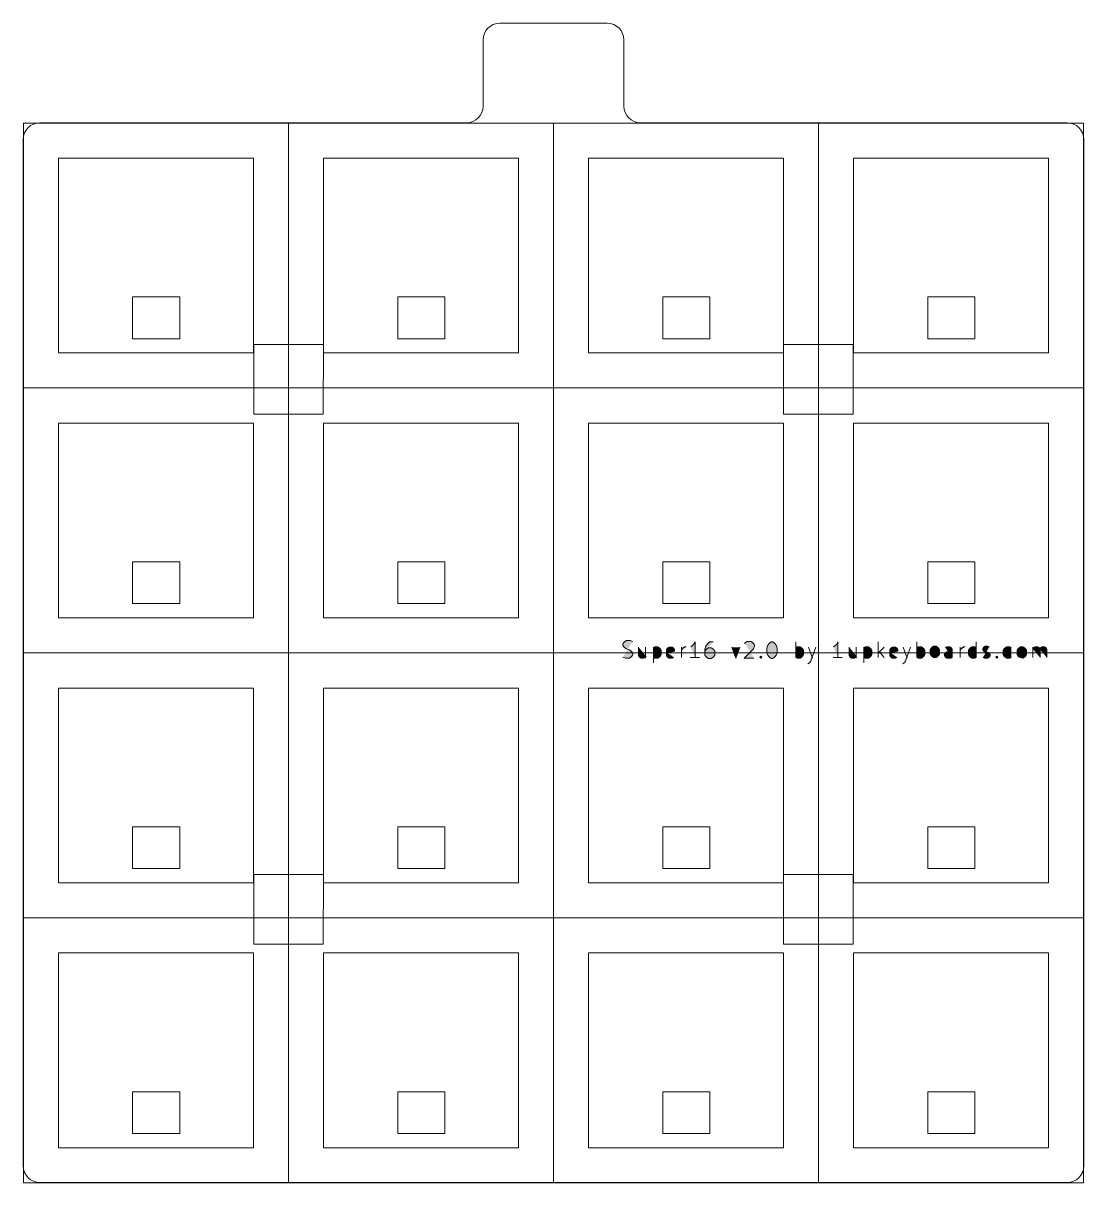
# Model space of a CAD drawing. Header units: millimetres. Extents: x 70 to 146.2, y -181.2 to -97.8.
import ezdxf

# ---------------------------------------------------------------- set-up
doc = ezdxf.new("R2010")
doc.units = ezdxf.units.MM
doc.header["$MEASUREMENT"] = 0
doc.layers.add('Super 16 V2 by 1upkeyboards.com', color=7, linetype='Continuous', lineweight=0)

# ---------------------------------------------------------------- blocks, each defined once
blk = doc.blocks.new('Block_0')
at = {"layer": 'Super 16 V2 by 1upkeyboards.com', "true_color": 0x010101, "transparency": 33554687}
h = blk.add_hatch(color=18, dxfattribs=at)
h.dxf.hatch_style = 2
edge = h.paths.add_edge_path()
edge.add_spline(control_points=[(113.116, -143.424), (113.116, -143.424), (113.292, -143.495), (113.292, -143.495), (113.292, -143.495), (113.575, -143.495), (113.575, -143.495), (113.575, -143.495), (113.68, -143.424), (113.68, -143.424), (113.68, -143.424), (113.751, -143.354), (113.751, -143.354), (113.751, -143.354), (113.821, -143.248), (113.821, -143.248), (113.821, -143.248), (113.821, -143.142), (113.821, -143.142), (113.821, -143.142), (113.751, -143.036), (113.751, -143.036), (113.751, -143.036), (113.68, -142.965), (113.68, -142.965), (113.68, -142.965), (113.575, -142.895), (113.575, -142.895), (113.575, -142.895), (113.363, -142.824), (113.363, -142.824), (113.363, -142.824), (113.257, -142.754), (113.257, -142.754), (113.257, -142.754), (113.186, -142.683), (113.186, -142.683), (113.186, -142.683), (113.116, -142.577), (113.116, -142.577), (113.116, -142.577), (113.116, -142.472), (113.116, -142.472), (113.116, -142.472), (113.186, -142.366), (113.186, -142.366), (113.186, -142.366), (113.257, -142.295), (113.257, -142.295), (113.257, -142.295), (113.363, -142.225), (113.363, -142.225), (113.363, -142.225), (113.645, -142.225), (113.645, -142.225), (113.645, -142.225), (113.821, -142.295), (113.821, -142.295)], knot_values=[0, 0, 0, 0, 1, 1, 1, 2, 2, 2, 3, 3, 3, 4, 4, 4, 5, 5, 5, 6, 6, 6, 7, 7, 7, 8, 8, 8, 9, 9, 9, 10, 10, 10, 11, 11, 11, 12, 12, 12, 13, 13, 13, 14, 14, 14, 15, 15, 15, 16, 16, 16, 17, 17, 17, 18, 18, 18, 19, 19, 19, 19], degree=3, periodic=0)
edge.add_line((113.821, -142.295), (113.116, -143.424))
h = blk.add_hatch(color=18, dxfattribs=at)
h.dxf.hatch_style = 2
edge = h.paths.add_edge_path()
edge.add_spline(control_points=[(118.302, -143.459), (118.302, -143.459), (118.302, -142.33), (118.302, -142.33), (118.302, -142.33), (118.196, -142.507), (118.196, -142.507), (118.196, -142.507), (118.09, -142.613), (118.09, -142.613), (118.09, -142.613), (117.984, -142.683), (117.984, -142.683)], knot_values=[0, 0, 0, 0, 1, 1, 1, 2, 2, 2, 3, 3, 3, 4, 4, 4, 4], degree=3, periodic=0)
edge.add_line((117.984, -142.683), (118.302, -143.459))
h = blk.add_hatch(color=18, dxfattribs=at)
h.dxf.hatch_style = 2
edge = h.paths.add_edge_path()
edge.add_spline(control_points=[(119.607, -142.33), (119.607, -142.33), (119.36, -142.33), (119.36, -142.33), (119.36, -142.33), (119.254, -142.401), (119.254, -142.401), (119.254, -142.401), (119.184, -142.472), (119.184, -142.472), (119.184, -142.472), (119.078, -142.648), (119.078, -142.648), (119.078, -142.648), (119.007, -142.86), (119.007, -142.86), (119.007, -142.86), (119.007, -143.283), (119.007, -143.283), (119.007, -143.283), (119.078, -143.389), (119.078, -143.389), (119.078, -143.389), (119.148, -143.459), (119.148, -143.459), (119.148, -143.459), (119.254, -143.53), (119.254, -143.53), (119.254, -143.53), (119.466, -143.53), (119.466, -143.53), (119.466, -143.53), (119.572, -143.459), (119.572, -143.459), (119.572, -143.459), (119.642, -143.389), (119.642, -143.389), (119.642, -143.389), (119.713, -143.283), (119.713, -143.283), (119.713, -143.283), (119.713, -143.001), (119.713, -143.001), (119.713, -143.001), (119.642, -142.895), (119.642, -142.895), (119.642, -142.895), (119.572, -142.824), (119.572, -142.824), (119.572, -142.824), (119.466, -142.754), (119.466, -142.754), (119.466, -142.754), (119.254, -142.754), (119.254, -142.754), (119.254, -142.754), (119.148, -142.824), (119.148, -142.824), (119.148, -142.824), (119.078, -142.895), (119.078, -142.895), (119.078, -142.895), (119.007, -143.001), (119.007, -143.001)], knot_values=[0, 0, 0, 0, 1, 1, 1, 2, 2, 2, 3, 3, 3, 4, 4, 4, 5, 5, 5, 6, 6, 6, 7, 7, 7, 8, 8, 8, 9, 9, 9, 10, 10, 10, 11, 11, 11, 12, 12, 12, 13, 13, 13, 14, 14, 14, 15, 15, 15, 16, 16, 16, 17, 17, 17, 18, 18, 18, 19, 19, 19, 20, 20, 20, 21, 21, 21, 21], degree=3, periodic=0)
edge.add_line((119.007, -143.001), (119.607, -142.33))
h = blk.add_hatch(color=18, dxfattribs=at)
h.dxf.hatch_style = 2
edge = h.paths.add_edge_path()
edge.add_spline(control_points=[(121.865, -142.436), (121.865, -142.436), (121.935, -142.366), (121.935, -142.366), (121.935, -142.366), (122.041, -142.295), (122.041, -142.295), (122.041, -142.295), (122.323, -142.295), (122.323, -142.295), (122.323, -142.295), (122.429, -142.366), (122.429, -142.366), (122.429, -142.366), (122.5, -142.436), (122.5, -142.436), (122.5, -142.436), (122.57, -142.542), (122.57, -142.542), (122.57, -142.542), (122.57, -142.648), (122.57, -142.648), (122.57, -142.648), (122.5, -142.824), (122.5, -142.824), (122.5, -142.824), (121.83, -143.495), (121.83, -143.495), (121.83, -143.495), (122.535, -143.495), (122.535, -143.495)], knot_values=[0, 0, 0, 0, 1, 1, 1, 2, 2, 2, 3, 3, 3, 4, 4, 4, 5, 5, 5, 6, 6, 6, 7, 7, 7, 8, 8, 8, 9, 9, 9, 10, 10, 10, 10], degree=3, periodic=0)
edge.add_line((122.535, -143.495), (121.865, -142.436))
h = blk.add_hatch(color=18, dxfattribs=at)
h.dxf.hatch_style = 2
edge = h.paths.add_edge_path()
edge.add_spline(control_points=[(123.77, -142.33), (123.77, -142.33), (123.876, -142.33), (123.876, -142.33), (123.876, -142.33), (123.981, -142.401), (123.981, -142.401), (123.981, -142.401), (124.052, -142.472), (124.052, -142.472), (124.052, -142.472), (124.123, -142.577), (124.123, -142.577), (124.123, -142.577), (124.193, -142.789), (124.193, -142.789), (124.193, -142.789), (124.193, -143.071), (124.193, -143.071), (124.193, -143.071), (124.123, -143.283), (124.123, -143.283), (124.123, -143.283), (124.052, -143.389), (124.052, -143.389), (124.052, -143.389), (123.981, -143.459), (123.981, -143.459), (123.981, -143.459), (123.876, -143.53), (123.876, -143.53), (123.876, -143.53), (123.77, -143.53), (123.77, -143.53), (123.77, -143.53), (123.664, -143.459), (123.664, -143.459), (123.664, -143.459), (123.593, -143.389), (123.593, -143.389), (123.593, -143.389), (123.523, -143.283), (123.523, -143.283), (123.523, -143.283), (123.452, -143.071), (123.452, -143.071), (123.452, -143.071), (123.452, -142.789), (123.452, -142.789), (123.452, -142.789), (123.523, -142.577), (123.523, -142.577), (123.523, -142.577), (123.593, -142.472), (123.593, -142.472), (123.593, -142.472), (123.664, -142.401), (123.664, -142.401), (123.664, -142.401), (123.77, -142.33), (123.77, -142.33)], knot_values=[0, 0, 0, 0, 1, 1, 1, 2, 2, 2, 3, 3, 3, 4, 4, 4, 5, 5, 5, 6, 6, 6, 7, 7, 7, 8, 8, 8, 9, 9, 9, 10, 10, 10, 11, 11, 11, 12, 12, 12, 13, 13, 13, 14, 14, 14, 15, 15, 15, 16, 16, 16, 17, 17, 17, 18, 18, 18, 19, 19, 19, 20, 20, 20, 20], degree=3, periodic=0)
edge.add_line((123.77, -142.33), (123.77, -142.33))
h = blk.add_hatch(color=18, dxfattribs=at)
h.dxf.hatch_style = 2
edge = h.paths.add_edge_path()
edge.add_spline(control_points=[(125.534, -143.459), (125.534, -143.459), (125.534, -142.33), (125.534, -142.33)], knot_values=[0, 0, 0, 0, 1, 1, 1, 1], degree=3, periodic=0)
edge.add_line((125.534, -142.33), (125.534, -143.459))
h = blk.add_hatch(color=18, dxfattribs=at)
h.dxf.hatch_style = 2
edge = h.paths.add_edge_path()
edge.add_spline(control_points=[(128.568, -143.459), (128.568, -143.459), (128.568, -142.33), (128.568, -142.33), (128.568, -142.33), (128.462, -142.507), (128.462, -142.507), (128.462, -142.507), (128.356, -142.613), (128.356, -142.613), (128.356, -142.613), (128.25, -142.683), (128.25, -142.683)], knot_values=[0, 0, 0, 0, 1, 1, 1, 2, 2, 2, 3, 3, 3, 4, 4, 4, 4], degree=3, periodic=0)
edge.add_line((128.25, -142.683), (128.568, -143.459))
h = blk.add_hatch(color=18, dxfattribs=at)
h.dxf.hatch_style = 2
edge = h.paths.add_edge_path()
edge.add_spline(control_points=[(131.46, -143.459), (131.46, -143.459), (131.46, -142.33), (131.46, -142.33)], knot_values=[0, 0, 0, 0, 1, 1, 1, 1], degree=3, periodic=0)
edge.add_line((131.46, -142.33), (131.46, -143.459))
h = blk.add_hatch(color=18, dxfattribs=at)
h.dxf.hatch_style = 2
edge = h.paths.add_edge_path()
edge.add_spline(control_points=[(134.247, -143.459), (134.247, -143.459), (134.247, -142.33), (134.247, -142.33)], knot_values=[0, 0, 0, 0, 1, 1, 1, 1], degree=3, periodic=0)
edge.add_line((134.247, -142.33), (134.247, -143.459))
h = blk.add_hatch(color=18, dxfattribs=at)
h.dxf.hatch_style = 2
edge = h.paths.add_edge_path()
edge.add_spline(control_points=[(138.516, -143.459), (138.516, -143.459), (138.516, -142.33), (138.516, -142.33)], knot_values=[0, 0, 0, 0, 1, 1, 1, 1], degree=3, periodic=0)
edge.add_line((138.516, -142.33), (138.516, -143.459))
h = blk.add_hatch(color=18, dxfattribs=at)
h.dxf.hatch_style = 2
edge = h.paths.add_edge_path()
edge.add_spline(control_points=[(114.245, -142.719), (114.245, -142.719), (114.245, -143.318), (114.245, -143.318), (114.245, -143.318), (114.315, -143.424), (114.315, -143.424), (114.315, -143.424), (114.421, -143.495), (114.421, -143.495), (114.421, -143.495), (114.598, -143.495), (114.598, -143.495), (114.598, -143.495), (114.703, -143.424), (114.703, -143.424), (114.703, -143.424), (114.774, -143.354), (114.774, -143.354)], knot_values=[0, 0, 0, 0, 1, 1, 1, 2, 2, 2, 3, 3, 3, 4, 4, 4, 5, 5, 5, 6, 6, 6, 6], degree=3, periodic=0)
edge.add_line((114.774, -143.354), (114.245, -142.719))
h = blk.add_hatch(color=18, dxfattribs=at)
h.dxf.hatch_style = 2
edge = h.paths.add_edge_path()
edge.add_spline(control_points=[(114.739, -142.719), (114.739, -142.719), (114.739, -143.495), (114.739, -143.495)], knot_values=[0, 0, 0, 0, 1, 1, 1, 1], degree=3, periodic=0)
edge.add_line((114.739, -143.495), (114.739, -142.719))
h = blk.add_hatch(color=18, dxfattribs=at)
h.dxf.hatch_style = 2
edge = h.paths.add_edge_path()
edge.add_spline(control_points=[(115.303, -142.754), (115.303, -142.754), (115.409, -142.683), (115.409, -142.683), (115.409, -142.683), (115.621, -142.683), (115.621, -142.683), (115.621, -142.683), (115.726, -142.754), (115.726, -142.754), (115.726, -142.754), (115.797, -142.824), (115.797, -142.824), (115.797, -142.824), (115.868, -142.93), (115.868, -142.93), (115.868, -142.93), (115.868, -143.248), (115.868, -143.248), (115.868, -143.248), (115.797, -143.354), (115.797, -143.354), (115.797, -143.354), (115.726, -143.424), (115.726, -143.424), (115.726, -143.424), (115.621, -143.495), (115.621, -143.495), (115.621, -143.495), (115.409, -143.495), (115.409, -143.495), (115.409, -143.495), (115.303, -143.424), (115.303, -143.424)], knot_values=[0, 0, 0, 0, 1, 1, 1, 2, 2, 2, 3, 3, 3, 4, 4, 4, 5, 5, 5, 6, 6, 6, 7, 7, 7, 8, 8, 8, 9, 9, 9, 10, 10, 10, 11, 11, 11, 11], degree=3, periodic=0)
edge.add_line((115.303, -143.424), (115.303, -142.754))
h = blk.add_hatch(color=18, dxfattribs=at)
h.dxf.hatch_style = 2
edge = h.paths.add_edge_path()
edge.add_spline(control_points=[(115.303, -142.719), (115.303, -142.719), (115.303, -143.847), (115.303, -143.847)], knot_values=[0, 0, 0, 0, 1, 1, 1, 1], degree=3, periodic=0)
edge.add_line((115.303, -143.847), (115.303, -142.719))
h = blk.add_hatch(color=18, dxfattribs=at)
h.dxf.hatch_style = 2
edge = h.paths.add_edge_path()
edge.add_spline(control_points=[(116.75, -143.424), (116.75, -143.424), (116.644, -143.495), (116.644, -143.495), (116.644, -143.495), (116.432, -143.495), (116.432, -143.495), (116.432, -143.495), (116.326, -143.424), (116.326, -143.424), (116.326, -143.424), (116.256, -143.318), (116.256, -143.318), (116.256, -143.318), (116.256, -142.895), (116.256, -142.895), (116.256, -142.895), (116.326, -142.789), (116.326, -142.789), (116.326, -142.789), (116.432, -142.719), (116.432, -142.719), (116.432, -142.719), (116.644, -142.719), (116.644, -142.719), (116.644, -142.719), (116.75, -142.789), (116.75, -142.789), (116.75, -142.789), (116.82, -142.895), (116.82, -142.895), (116.82, -142.895), (116.82, -143.001), (116.82, -143.001), (116.82, -143.001), (116.291, -143.107), (116.291, -143.107)], knot_values=[0, 0, 0, 0, 1, 1, 1, 2, 2, 2, 3, 3, 3, 4, 4, 4, 5, 5, 5, 6, 6, 6, 7, 7, 7, 8, 8, 8, 9, 9, 9, 10, 10, 10, 11, 11, 11, 12, 12, 12, 12], degree=3, periodic=0)
edge.add_line((116.291, -143.107), (116.75, -143.424))
h = blk.add_hatch(color=18, dxfattribs=at)
h.dxf.hatch_style = 2
edge = h.paths.add_edge_path()
edge.add_spline(control_points=[(117.314, -142.93), (117.314, -142.93), (117.385, -142.824), (117.385, -142.824), (117.385, -142.824), (117.455, -142.754), (117.455, -142.754), (117.455, -142.754), (117.561, -142.683), (117.561, -142.683), (117.561, -142.683), (117.667, -142.683), (117.667, -142.683)], knot_values=[0, 0, 0, 0, 1, 1, 1, 2, 2, 2, 3, 3, 3, 4, 4, 4, 4], degree=3, periodic=0)
edge.add_line((117.667, -142.683), (117.314, -142.93))
h = blk.add_hatch(color=18, dxfattribs=at)
h.dxf.hatch_style = 2
edge = h.paths.add_edge_path()
edge.add_spline(control_points=[(117.314, -143.459), (117.314, -143.459), (117.314, -142.719), (117.314, -142.719)], knot_values=[0, 0, 0, 0, 1, 1, 1, 1], degree=3, periodic=0)
edge.add_line((117.314, -142.719), (117.314, -143.459))
h = blk.add_hatch(color=18, dxfattribs=at)
h.dxf.hatch_style = 2
edge = h.paths.add_edge_path()
edge.add_spline(control_points=[(120.948, -142.719), (120.948, -142.719), (121.23, -143.495), (121.23, -143.495), (121.23, -143.495), (121.512, -142.719), (121.512, -142.719)], knot_values=[0, 0, 0, 0, 1, 1, 1, 2, 2, 2, 2], degree=3, periodic=0)
edge.add_line((121.512, -142.719), (120.948, -142.719))
h = blk.add_hatch(color=18, dxfattribs=at)
h.dxf.hatch_style = 2
edge = h.paths.add_edge_path()
edge.add_spline(control_points=[(123.029, -143.354), (123.029, -143.354), (123.1, -143.424), (123.1, -143.424), (123.1, -143.424), (123.029, -143.495), (123.029, -143.495), (123.029, -143.495), (122.958, -143.424), (122.958, -143.424), (122.958, -143.424), (123.029, -143.354), (123.029, -143.354), (123.029, -143.354), (123.029, -143.459), (123.029, -143.459)], knot_values=[0, 0, 0, 0, 1, 1, 1, 2, 2, 2, 3, 3, 3, 4, 4, 4, 5, 5, 5, 5], degree=3, periodic=0)
edge.add_line((123.029, -143.459), (123.029, -143.354))
h = blk.add_hatch(color=18, dxfattribs=at)
h.dxf.hatch_style = 2
edge = h.paths.add_edge_path()
edge.add_spline(control_points=[(125.534, -142.754), (125.534, -142.754), (125.64, -142.683), (125.64, -142.683), (125.64, -142.683), (125.851, -142.683), (125.851, -142.683), (125.851, -142.683), (125.957, -142.754), (125.957, -142.754), (125.957, -142.754), (126.028, -142.824), (126.028, -142.824), (126.028, -142.824), (126.098, -142.93), (126.098, -142.93), (126.098, -142.93), (126.098, -143.248), (126.098, -143.248), (126.098, -143.248), (126.028, -143.354), (126.028, -143.354), (126.028, -143.354), (125.957, -143.424), (125.957, -143.424), (125.957, -143.424), (125.851, -143.495), (125.851, -143.495), (125.851, -143.495), (125.64, -143.495), (125.64, -143.495), (125.64, -143.495), (125.534, -143.424), (125.534, -143.424)], knot_values=[0, 0, 0, 0, 1, 1, 1, 2, 2, 2, 3, 3, 3, 4, 4, 4, 5, 5, 5, 6, 6, 6, 7, 7, 7, 8, 8, 8, 9, 9, 9, 10, 10, 10, 11, 11, 11, 11], degree=3, periodic=0)
edge.add_line((125.534, -143.424), (125.534, -142.754))
h = blk.add_hatch(color=18, dxfattribs=at)
h.dxf.hatch_style = 2
edge = h.paths.add_edge_path()
edge.add_spline(control_points=[(126.98, -142.719), (126.98, -142.719), (126.698, -143.495), (126.698, -143.495), (126.698, -143.495), (126.592, -143.777), (126.592, -143.777), (126.592, -143.777), (126.521, -143.847), (126.521, -143.847), (126.521, -143.847), (126.416, -143.918), (126.416, -143.918)], knot_values=[0, 0, 0, 0, 1, 1, 1, 2, 2, 2, 3, 3, 3, 4, 4, 4, 4], degree=3, periodic=0)
edge.add_line((126.416, -143.918), (126.98, -142.719))
h = blk.add_hatch(color=18, dxfattribs=at)
h.dxf.hatch_style = 2
edge = h.paths.add_edge_path()
edge.add_spline(control_points=[(126.451, -142.719), (126.451, -142.719), (126.733, -143.495), (126.733, -143.495)], knot_values=[0, 0, 0, 0, 1, 1, 1, 1], degree=3, periodic=0)
edge.add_line((126.733, -143.495), (126.451, -142.719))
h = blk.add_hatch(color=18, dxfattribs=at)
h.dxf.hatch_style = 2
edge = h.paths.add_edge_path()
edge.add_spline(control_points=[(129.379, -142.719), (129.379, -142.719), (129.379, -143.318), (129.379, -143.318), (129.379, -143.318), (129.45, -143.424), (129.45, -143.424), (129.45, -143.424), (129.555, -143.495), (129.555, -143.495), (129.555, -143.495), (129.732, -143.495), (129.732, -143.495), (129.732, -143.495), (129.838, -143.424), (129.838, -143.424), (129.838, -143.424), (129.908, -143.354), (129.908, -143.354)], knot_values=[0, 0, 0, 0, 1, 1, 1, 2, 2, 2, 3, 3, 3, 4, 4, 4, 5, 5, 5, 6, 6, 6, 6], degree=3, periodic=0)
edge.add_line((129.908, -143.354), (129.379, -142.719))
h = blk.add_hatch(color=18, dxfattribs=at)
h.dxf.hatch_style = 2
edge = h.paths.add_edge_path()
edge.add_spline(control_points=[(129.873, -142.719), (129.873, -142.719), (129.873, -143.495), (129.873, -143.495)], knot_values=[0, 0, 0, 0, 1, 1, 1, 1], degree=3, periodic=0)
edge.add_line((129.873, -143.495), (129.873, -142.719))
h = blk.add_hatch(color=18, dxfattribs=at)
h.dxf.hatch_style = 2
edge = h.paths.add_edge_path()
edge.add_spline(control_points=[(130.437, -142.754), (130.437, -142.754), (130.543, -142.683), (130.543, -142.683), (130.543, -142.683), (130.755, -142.683), (130.755, -142.683), (130.755, -142.683), (130.861, -142.754), (130.861, -142.754), (130.861, -142.754), (130.931, -142.824), (130.931, -142.824), (130.931, -142.824), (131.002, -142.93), (131.002, -142.93), (131.002, -142.93), (131.002, -143.248), (131.002, -143.248), (131.002, -143.248), (130.931, -143.354), (130.931, -143.354), (130.931, -143.354), (130.861, -143.424), (130.861, -143.424), (130.861, -143.424), (130.755, -143.495), (130.755, -143.495), (130.755, -143.495), (130.543, -143.495), (130.543, -143.495), (130.543, -143.495), (130.437, -143.424), (130.437, -143.424)], knot_values=[0, 0, 0, 0, 1, 1, 1, 2, 2, 2, 3, 3, 3, 4, 4, 4, 5, 5, 5, 6, 6, 6, 7, 7, 7, 8, 8, 8, 9, 9, 9, 10, 10, 10, 11, 11, 11, 11], degree=3, periodic=0)
edge.add_line((130.437, -143.424), (130.437, -142.754))
h = blk.add_hatch(color=18, dxfattribs=at)
h.dxf.hatch_style = 2
edge = h.paths.add_edge_path()
edge.add_spline(control_points=[(130.437, -142.719), (130.437, -142.719), (130.437, -143.847), (130.437, -143.847)], knot_values=[0, 0, 0, 0, 1, 1, 1, 1], degree=3, periodic=0)
edge.add_line((130.437, -143.847), (130.437, -142.719))
h = blk.add_hatch(color=18, dxfattribs=at)
h.dxf.hatch_style = 2
edge = h.paths.add_edge_path()
edge.add_spline(control_points=[(131.884, -142.719), (131.884, -142.719), (131.46, -143.142), (131.46, -143.142)], knot_values=[0, 0, 0, 0, 1, 1, 1, 1], degree=3, periodic=0)
edge.add_line((131.46, -143.142), (131.884, -142.719))
h = blk.add_hatch(color=18, dxfattribs=at)
h.dxf.hatch_style = 2
edge = h.paths.add_edge_path()
edge.add_spline(control_points=[(131.566, -143.036), (131.566, -143.036), (131.884, -143.459), (131.884, -143.459)], knot_values=[0, 0, 0, 0, 1, 1, 1, 1], degree=3, periodic=0)
edge.add_line((131.884, -143.459), (131.566, -143.036))
h = blk.add_hatch(color=18, dxfattribs=at)
h.dxf.hatch_style = 2
edge = h.paths.add_edge_path()
edge.add_spline(control_points=[(132.801, -143.424), (132.801, -143.424), (132.695, -143.495), (132.695, -143.495), (132.695, -143.495), (132.483, -143.495), (132.483, -143.495), (132.483, -143.495), (132.378, -143.424), (132.378, -143.424), (132.378, -143.424), (132.307, -143.318), (132.307, -143.318), (132.307, -143.318), (132.307, -142.895), (132.307, -142.895), (132.307, -142.895), (132.378, -142.789), (132.378, -142.789), (132.378, -142.789), (132.483, -142.719), (132.483, -142.719), (132.483, -142.719), (132.695, -142.719), (132.695, -142.719), (132.695, -142.719), (132.801, -142.789), (132.801, -142.789), (132.801, -142.789), (132.871, -142.895), (132.871, -142.895), (132.871, -142.895), (132.871, -143.001), (132.871, -143.001), (132.871, -143.001), (132.342, -143.107), (132.342, -143.107)], knot_values=[0, 0, 0, 0, 1, 1, 1, 2, 2, 2, 3, 3, 3, 4, 4, 4, 5, 5, 5, 6, 6, 6, 7, 7, 7, 8, 8, 8, 9, 9, 9, 10, 10, 10, 11, 11, 11, 12, 12, 12, 12], degree=3, periodic=0)
edge.add_line((132.342, -143.107), (132.801, -143.424))
h = blk.add_hatch(color=18, dxfattribs=at)
h.dxf.hatch_style = 2
edge = h.paths.add_edge_path()
edge.add_spline(control_points=[(133.789, -142.719), (133.789, -142.719), (133.506, -143.495), (133.506, -143.495), (133.506, -143.495), (133.401, -143.777), (133.401, -143.777), (133.401, -143.777), (133.33, -143.847), (133.33, -143.847), (133.33, -143.847), (133.224, -143.918), (133.224, -143.918)], knot_values=[0, 0, 0, 0, 1, 1, 1, 2, 2, 2, 3, 3, 3, 4, 4, 4, 4], degree=3, periodic=0)
edge.add_line((133.224, -143.918), (133.789, -142.719))
h = blk.add_hatch(color=18, dxfattribs=at)
h.dxf.hatch_style = 2
edge = h.paths.add_edge_path()
edge.add_spline(control_points=[(133.26, -142.719), (133.26, -142.719), (133.542, -143.495), (133.542, -143.495)], knot_values=[0, 0, 0, 0, 1, 1, 1, 1], degree=3, periodic=0)
edge.add_line((133.542, -143.495), (133.26, -142.719))
h = blk.add_hatch(color=18, dxfattribs=at)
h.dxf.hatch_style = 2
edge = h.paths.add_edge_path()
edge.add_spline(control_points=[(134.247, -142.754), (134.247, -142.754), (134.353, -142.683), (134.353, -142.683), (134.353, -142.683), (134.565, -142.683), (134.565, -142.683), (134.565, -142.683), (134.671, -142.754), (134.671, -142.754), (134.671, -142.754), (134.741, -142.824), (134.741, -142.824), (134.741, -142.824), (134.812, -142.93), (134.812, -142.93), (134.812, -142.93), (134.812, -143.248), (134.812, -143.248), (134.812, -143.248), (134.741, -143.354), (134.741, -143.354), (134.741, -143.354), (134.671, -143.424), (134.671, -143.424), (134.671, -143.424), (134.565, -143.495), (134.565, -143.495), (134.565, -143.495), (134.353, -143.495), (134.353, -143.495), (134.353, -143.495), (134.247, -143.424), (134.247, -143.424)], knot_values=[0, 0, 0, 0, 1, 1, 1, 2, 2, 2, 3, 3, 3, 4, 4, 4, 5, 5, 5, 6, 6, 6, 7, 7, 7, 8, 8, 8, 9, 9, 9, 10, 10, 10, 11, 11, 11, 11], degree=3, periodic=0)
edge.add_line((134.247, -143.424), (134.247, -142.754))
h = blk.add_hatch(color=18, dxfattribs=at)
h.dxf.hatch_style = 2
edge = h.paths.add_edge_path()
edge.add_spline(control_points=[(135.447, -143.459), (135.447, -143.459), (135.341, -143.389), (135.341, -143.389), (135.341, -143.389), (135.27, -143.318), (135.27, -143.318), (135.27, -143.318), (135.2, -143.212), (135.2, -143.212), (135.2, -143.212), (135.2, -142.895), (135.2, -142.895), (135.2, -142.895), (135.27, -142.789), (135.27, -142.789), (135.27, -142.789), (135.341, -142.719), (135.341, -142.719), (135.341, -142.719), (135.447, -142.648), (135.447, -142.648), (135.447, -142.648), (135.623, -142.648), (135.623, -142.648), (135.623, -142.648), (135.729, -142.719), (135.729, -142.719), (135.729, -142.719), (135.8, -142.789), (135.8, -142.789), (135.8, -142.789), (135.87, -142.895), (135.87, -142.895), (135.87, -142.895), (135.87, -143.212), (135.87, -143.212), (135.87, -143.212), (135.8, -143.318), (135.8, -143.318), (135.8, -143.318), (135.729, -143.389), (135.729, -143.389), (135.729, -143.389), (135.623, -143.459), (135.623, -143.459), (135.623, -143.459), (135.447, -143.459), (135.447, -143.459)], knot_values=[0, 0, 0, 0, 1, 1, 1, 2, 2, 2, 3, 3, 3, 4, 4, 4, 5, 5, 5, 6, 6, 6, 7, 7, 7, 8, 8, 8, 9, 9, 9, 10, 10, 10, 11, 11, 11, 12, 12, 12, 13, 13, 13, 14, 14, 14, 15, 15, 15, 16, 16, 16, 16], degree=3, periodic=0)
edge.add_line((135.447, -143.459), (135.447, -143.459))
h = blk.add_hatch(color=18, dxfattribs=at)
h.dxf.hatch_style = 2
edge = h.paths.add_edge_path()
edge.add_spline(control_points=[(136.787, -143.424), (136.787, -143.424), (136.681, -143.495), (136.681, -143.495), (136.681, -143.495), (136.399, -143.495), (136.399, -143.495), (136.399, -143.495), (136.293, -143.424), (136.293, -143.424), (136.293, -143.424), (136.223, -143.318), (136.223, -143.318), (136.223, -143.318), (136.223, -143.212), (136.223, -143.212), (136.223, -143.212), (136.293, -143.107), (136.293, -143.107), (136.293, -143.107), (136.399, -143.036), (136.399, -143.036), (136.399, -143.036), (136.681, -143.036), (136.681, -143.036), (136.681, -143.036), (136.787, -142.965), (136.787, -142.965)], knot_values=[0, 0, 0, 0, 1, 1, 1, 2, 2, 2, 3, 3, 3, 4, 4, 4, 5, 5, 5, 6, 6, 6, 7, 7, 7, 8, 8, 8, 9, 9, 9, 9], degree=3, periodic=0)
edge.add_line((136.787, -142.965), (136.787, -143.424))
h = blk.add_hatch(color=18, dxfattribs=at)
h.dxf.hatch_style = 2
edge = h.paths.add_edge_path()
edge.add_spline(control_points=[(136.787, -143.459), (136.787, -143.459), (136.787, -142.86), (136.787, -142.86), (136.787, -142.86), (136.717, -142.754), (136.717, -142.754), (136.717, -142.754), (136.611, -142.683), (136.611, -142.683), (136.611, -142.683), (136.399, -142.683), (136.399, -142.683), (136.399, -142.683), (136.293, -142.754), (136.293, -142.754)], knot_values=[0, 0, 0, 0, 1, 1, 1, 2, 2, 2, 3, 3, 3, 4, 4, 4, 5, 5, 5, 5], degree=3, periodic=0)
edge.add_line((136.293, -142.754), (136.787, -143.459))
h = blk.add_hatch(color=18, dxfattribs=at)
h.dxf.hatch_style = 2
edge = h.paths.add_edge_path()
edge.add_spline(control_points=[(137.352, -142.93), (137.352, -142.93), (137.422, -142.824), (137.422, -142.824), (137.422, -142.824), (137.493, -142.754), (137.493, -142.754), (137.493, -142.754), (137.599, -142.683), (137.599, -142.683), (137.599, -142.683), (137.705, -142.683), (137.705, -142.683)], knot_values=[0, 0, 0, 0, 1, 1, 1, 2, 2, 2, 3, 3, 3, 4, 4, 4, 4], degree=3, periodic=0)
edge.add_line((137.705, -142.683), (137.352, -142.93))
h = blk.add_hatch(color=18, dxfattribs=at)
h.dxf.hatch_style = 2
edge = h.paths.add_edge_path()
edge.add_spline(control_points=[(137.352, -143.459), (137.352, -143.459), (137.352, -142.719), (137.352, -142.719)], knot_values=[0, 0, 0, 0, 1, 1, 1, 1], degree=3, periodic=0)
edge.add_line((137.352, -142.719), (137.352, -143.459))
h = blk.add_hatch(color=18, dxfattribs=at)
h.dxf.hatch_style = 2
edge = h.paths.add_edge_path()
edge.add_spline(control_points=[(138.516, -143.424), (138.516, -143.424), (138.41, -143.495), (138.41, -143.495), (138.41, -143.495), (138.198, -143.495), (138.198, -143.495), (138.198, -143.495), (138.093, -143.424), (138.093, -143.424), (138.093, -143.424), (138.022, -143.354), (138.022, -143.354), (138.022, -143.354), (137.951, -143.248), (137.951, -143.248), (137.951, -143.248), (137.951, -142.93), (137.951, -142.93), (137.951, -142.93), (138.022, -142.824), (138.022, -142.824), (138.022, -142.824), (138.093, -142.754), (138.093, -142.754), (138.093, -142.754), (138.198, -142.683), (138.198, -142.683), (138.198, -142.683), (138.41, -142.683), (138.41, -142.683), (138.41, -142.683), (138.516, -142.754), (138.516, -142.754)], knot_values=[0, 0, 0, 0, 1, 1, 1, 2, 2, 2, 3, 3, 3, 4, 4, 4, 5, 5, 5, 6, 6, 6, 7, 7, 7, 8, 8, 8, 9, 9, 9, 10, 10, 10, 11, 11, 11, 11], degree=3, periodic=0)
edge.add_line((138.516, -142.754), (138.516, -143.424))
h = blk.add_hatch(color=18, dxfattribs=at)
h.dxf.hatch_style = 2
edge = h.paths.add_edge_path()
edge.add_spline(control_points=[(139.01, -143.424), (139.01, -143.424), (139.116, -143.495), (139.116, -143.495), (139.116, -143.495), (139.327, -143.495), (139.327, -143.495), (139.327, -143.495), (139.433, -143.424), (139.433, -143.424), (139.433, -143.424), (139.504, -143.318), (139.504, -143.318), (139.504, -143.318), (139.504, -143.248), (139.504, -143.248), (139.504, -143.248), (139.433, -143.142), (139.433, -143.142), (139.433, -143.142), (139.327, -143.071), (139.327, -143.071), (139.327, -143.071), (139.151, -143.071), (139.151, -143.071), (139.151, -143.071), (139.045, -143.001), (139.045, -143.001), (139.045, -143.001), (138.975, -142.895), (138.975, -142.895), (138.975, -142.895), (138.975, -142.824), (138.975, -142.824), (138.975, -142.824), (139.045, -142.719), (139.045, -142.719), (139.045, -142.719), (139.151, -142.648), (139.151, -142.648), (139.151, -142.648), (139.327, -142.648), (139.327, -142.648), (139.327, -142.648), (139.433, -142.719), (139.433, -142.719)], knot_values=[0, 0, 0, 0, 1, 1, 1, 2, 2, 2, 3, 3, 3, 4, 4, 4, 5, 5, 5, 6, 6, 6, 7, 7, 7, 8, 8, 8, 9, 9, 9, 10, 10, 10, 11, 11, 11, 12, 12, 12, 13, 13, 13, 14, 14, 14, 15, 15, 15, 15], degree=3, periodic=0)
edge.add_line((139.433, -142.719), (139.01, -143.424))
h = blk.add_hatch(color=18, dxfattribs=at)
h.dxf.hatch_style = 2
edge = h.paths.add_edge_path()
edge.add_spline(control_points=[(139.998, -143.354), (139.998, -143.354), (140.068, -143.424), (140.068, -143.424), (140.068, -143.424), (139.998, -143.495), (139.998, -143.495), (139.998, -143.495), (139.927, -143.424), (139.927, -143.424), (139.927, -143.424), (139.998, -143.354), (139.998, -143.354), (139.998, -143.354), (139.998, -143.459), (139.998, -143.459)], knot_values=[0, 0, 0, 0, 1, 1, 1, 2, 2, 2, 3, 3, 3, 4, 4, 4, 5, 5, 5, 5], degree=3, periodic=0)
edge.add_line((139.998, -143.459), (139.998, -143.354))
h = blk.add_hatch(color=18, dxfattribs=at)
h.dxf.hatch_style = 2
edge = h.paths.add_edge_path()
edge.add_spline(control_points=[(141.021, -143.424), (141.021, -143.424), (140.915, -143.495), (140.915, -143.495), (140.915, -143.495), (140.703, -143.495), (140.703, -143.495), (140.703, -143.495), (140.597, -143.424), (140.597, -143.424), (140.597, -143.424), (140.527, -143.354), (140.527, -143.354), (140.527, -143.354), (140.456, -143.248), (140.456, -143.248), (140.456, -143.248), (140.456, -142.93), (140.456, -142.93), (140.456, -142.93), (140.527, -142.824), (140.527, -142.824), (140.527, -142.824), (140.597, -142.754), (140.597, -142.754), (140.597, -142.754), (140.703, -142.683), (140.703, -142.683), (140.703, -142.683), (140.915, -142.683), (140.915, -142.683), (140.915, -142.683), (141.021, -142.754), (141.021, -142.754)], knot_values=[0, 0, 0, 0, 1, 1, 1, 2, 2, 2, 3, 3, 3, 4, 4, 4, 5, 5, 5, 6, 6, 6, 7, 7, 7, 8, 8, 8, 9, 9, 9, 10, 10, 10, 11, 11, 11, 11], degree=3, periodic=0)
edge.add_line((141.021, -142.754), (141.021, -143.424))
h = blk.add_hatch(color=18, dxfattribs=at)
h.dxf.hatch_style = 2
edge = h.paths.add_edge_path()
edge.add_spline(control_points=[(141.691, -143.459), (141.691, -143.459), (141.585, -143.424), (141.585, -143.424), (141.585, -143.424), (141.515, -143.354), (141.515, -143.354), (141.515, -143.354), (141.444, -143.248), (141.444, -143.248), (141.444, -143.248), (141.444, -142.93), (141.444, -142.93), (141.444, -142.93), (141.515, -142.824), (141.515, -142.824), (141.515, -142.824), (141.585, -142.754), (141.585, -142.754), (141.585, -142.754), (141.691, -142.683), (141.691, -142.683), (141.691, -142.683), (141.867, -142.683), (141.867, -142.683), (141.867, -142.683), (141.973, -142.754), (141.973, -142.754), (141.973, -142.754), (142.044, -142.824), (142.044, -142.824), (142.044, -142.824), (142.114, -142.93), (142.114, -142.93), (142.114, -142.93), (142.114, -143.248), (142.114, -143.248), (142.114, -143.248), (142.044, -143.354), (142.044, -143.354), (142.044, -143.354), (141.973, -143.424), (141.973, -143.424), (141.973, -143.424), (141.867, -143.495), (141.867, -143.495), (141.867, -143.495), (141.691, -143.459), (141.691, -143.459)], knot_values=[0, 0, 0, 0, 1, 1, 1, 2, 2, 2, 3, 3, 3, 4, 4, 4, 5, 5, 5, 6, 6, 6, 7, 7, 7, 8, 8, 8, 9, 9, 9, 10, 10, 10, 11, 11, 11, 12, 12, 12, 13, 13, 13, 14, 14, 14, 15, 15, 15, 16, 16, 16, 16], degree=3, periodic=0)
edge.add_line((141.691, -143.459), (141.691, -143.459))
h = blk.add_hatch(color=18, dxfattribs=at)
h.dxf.hatch_style = 2
edge = h.paths.add_edge_path()
edge.add_spline(control_points=[(142.573, -142.824), (142.573, -142.824), (142.643, -142.754), (142.643, -142.754), (142.643, -142.754), (142.749, -142.683), (142.749, -142.683), (142.749, -142.683), (142.926, -142.683), (142.926, -142.683), (142.926, -142.683), (143.031, -142.754), (143.031, -142.754), (143.031, -142.754), (143.102, -142.86), (143.102, -142.86), (143.102, -142.86), (143.102, -143.459), (143.102, -143.459)], knot_values=[0, 0, 0, 0, 1, 1, 1, 2, 2, 2, 3, 3, 3, 4, 4, 4, 5, 5, 5, 6, 6, 6, 6], degree=3, periodic=0)
edge.add_line((143.102, -143.459), (142.573, -142.824))
h = blk.add_hatch(color=18, dxfattribs=at)
h.dxf.hatch_style = 2
edge = h.paths.add_edge_path()
edge.add_spline(control_points=[(142.573, -143.459), (142.573, -143.459), (142.573, -142.719), (142.573, -142.719)], knot_values=[0, 0, 0, 0, 1, 1, 1, 1], degree=3, periodic=0)
edge.add_line((142.573, -142.719), (142.573, -143.459))
h = blk.add_hatch(color=18, dxfattribs=at)
h.dxf.hatch_style = 2
edge = h.paths.add_edge_path()
edge.add_spline(control_points=[(143.067, -142.86), (143.067, -142.86), (143.137, -142.754), (143.137, -142.754), (143.137, -142.754), (143.243, -142.683), (143.243, -142.683), (143.243, -142.683), (143.42, -142.683), (143.42, -142.683), (143.42, -142.683), (143.525, -142.754), (143.525, -142.754), (143.525, -142.754), (143.596, -142.86), (143.596, -142.86), (143.596, -142.86), (143.596, -143.459), (143.596, -143.459)], knot_values=[0, 0, 0, 0, 1, 1, 1, 2, 2, 2, 3, 3, 3, 4, 4, 4, 5, 5, 5, 6, 6, 6, 6], degree=3, periodic=0)
edge.add_line((143.596, -143.459), (143.067, -142.86))
h = blk.add_hatch(color=18, dxfattribs=at)
h.dxf.hatch_style = 2
edge = h.paths.add_edge_path()
edge.add_spline(control_points=[(118.619, -143.459), (118.619, -143.459), (117.949, -143.459), (117.949, -143.459)], knot_values=[0, 0, 0, 0, 1, 1, 1, 1], degree=3, periodic=0)
edge.add_line((117.949, -143.459), (118.619, -143.459))
h = blk.add_hatch(color=18, dxfattribs=at)
h.dxf.hatch_style = 2
edge = h.paths.add_edge_path()
edge.add_spline(control_points=[(128.885, -143.459), (128.885, -143.459), (128.215, -143.459), (128.215, -143.459)], knot_values=[0, 0, 0, 0, 1, 1, 1, 1], degree=3, periodic=0)
edge.add_line((128.215, -143.459), (128.885, -143.459))
at = {"layer": 'Super 16 V2 by 1upkeyboards.com', "color": 18, "lineweight": 5, "true_color": 0x010101}
for points, knots in [([(113.116, -143.424), (113.116, -143.424), (113.292, -143.495), (113.292, -143.495), (113.292, -143.495), (113.575, -143.495), (113.575, -143.495), (113.575, -143.495), (113.68, -143.424), (113.68, -143.424), (113.68, -143.424), (113.751, -143.354), (113.751, -143.354), (113.751, -143.354), (113.821, -143.248), (113.821, -143.248), (113.821, -143.248), (113.821, -143.142), (113.821, -143.142), (113.821, -143.142), (113.751, -143.036), (113.751, -143.036), (113.751, -143.036), (113.68, -142.965), (113.68, -142.965), (113.68, -142.965), (113.575, -142.895), (113.575, -142.895), (113.575, -142.895), (113.363, -142.824), (113.363, -142.824), (113.363, -142.824), (113.257, -142.754), (113.257, -142.754), (113.257, -142.754), (113.186, -142.683), (113.186, -142.683), (113.186, -142.683), (113.116, -142.577), (113.116, -142.577), (113.116, -142.577), (113.116, -142.472), (113.116, -142.472), (113.116, -142.472), (113.186, -142.366), (113.186, -142.366), (113.186, -142.366), (113.257, -142.295), (113.257, -142.295), (113.257, -142.295), (113.363, -142.225), (113.363, -142.225), (113.363, -142.225), (113.645, -142.225), (113.645, -142.225), (113.645, -142.225), (113.821, -142.295), (113.821, -142.295)], [0, 0, 0, 0, 1, 1, 1, 2, 2, 2, 3, 3, 3, 4, 4, 4, 5, 5, 5, 6, 6, 6, 7, 7, 7, 8, 8, 8, 9, 9, 9, 10, 10, 10, 11, 11, 11, 12, 12, 12, 13, 13, 13, 14, 14, 14, 15, 15, 15, 16, 16, 16, 17, 17, 17, 18, 18, 18, 19, 19, 19, 19]), ([(118.302, -143.459), (118.302, -143.459), (118.302, -142.33), (118.302, -142.33), (118.302, -142.33), (118.196, -142.507), (118.196, -142.507), (118.196, -142.507), (118.09, -142.613), (118.09, -142.613), (118.09, -142.613), (117.984, -142.683), (117.984, -142.683)], [0, 0, 0, 0, 1, 1, 1, 2, 2, 2, 3, 3, 3, 4, 4, 4, 4]), ([(119.607, -142.33), (119.607, -142.33), (119.36, -142.33), (119.36, -142.33), (119.36, -142.33), (119.254, -142.401), (119.254, -142.401), (119.254, -142.401), (119.184, -142.472), (119.184, -142.472), (119.184, -142.472), (119.078, -142.648), (119.078, -142.648), (119.078, -142.648), (119.007, -142.86), (119.007, -142.86), (119.007, -142.86), (119.007, -143.283), (119.007, -143.283), (119.007, -143.283), (119.078, -143.389), (119.078, -143.389), (119.078, -143.389), (119.148, -143.459), (119.148, -143.459), (119.148, -143.459), (119.254, -143.53), (119.254, -143.53), (119.254, -143.53), (119.466, -143.53), (119.466, -143.53), (119.466, -143.53), (119.572, -143.459), (119.572, -143.459), (119.572, -143.459), (119.642, -143.389), (119.642, -143.389), (119.642, -143.389), (119.713, -143.283), (119.713, -143.283), (119.713, -143.283), (119.713, -143.001), (119.713, -143.001), (119.713, -143.001), (119.642, -142.895), (119.642, -142.895), (119.642, -142.895), (119.572, -142.824), (119.572, -142.824), (119.572, -142.824), (119.466, -142.754), (119.466, -142.754), (119.466, -142.754), (119.254, -142.754), (119.254, -142.754), (119.254, -142.754), (119.148, -142.824), (119.148, -142.824), (119.148, -142.824), (119.078, -142.895), (119.078, -142.895), (119.078, -142.895), (119.007, -143.001), (119.007, -143.001)], [0, 0, 0, 0, 1, 1, 1, 2, 2, 2, 3, 3, 3, 4, 4, 4, 5, 5, 5, 6, 6, 6, 7, 7, 7, 8, 8, 8, 9, 9, 9, 10, 10, 10, 11, 11, 11, 12, 12, 12, 13, 13, 13, 14, 14, 14, 15, 15, 15, 16, 16, 16, 17, 17, 17, 18, 18, 18, 19, 19, 19, 20, 20, 20, 21, 21, 21, 21]), ([(121.865, -142.436), (121.865, -142.436), (121.935, -142.366), (121.935, -142.366), (121.935, -142.366), (122.041, -142.295), (122.041, -142.295), (122.041, -142.295), (122.323, -142.295), (122.323, -142.295), (122.323, -142.295), (122.429, -142.366), (122.429, -142.366), (122.429, -142.366), (122.5, -142.436), (122.5, -142.436), (122.5, -142.436), (122.57, -142.542), (122.57, -142.542), (122.57, -142.542), (122.57, -142.648), (122.57, -142.648), (122.57, -142.648), (122.5, -142.824), (122.5, -142.824), (122.5, -142.824), (121.83, -143.495), (121.83, -143.495), (121.83, -143.495), (122.535, -143.495), (122.535, -143.495)], [0, 0, 0, 0, 1, 1, 1, 2, 2, 2, 3, 3, 3, 4, 4, 4, 5, 5, 5, 6, 6, 6, 7, 7, 7, 8, 8, 8, 9, 9, 9, 10, 10, 10, 10]), ([(123.77, -142.33), (123.77, -142.33), (123.876, -142.33), (123.876, -142.33), (123.876, -142.33), (123.981, -142.401), (123.981, -142.401), (123.981, -142.401), (124.052, -142.472), (124.052, -142.472), (124.052, -142.472), (124.123, -142.577), (124.123, -142.577), (124.123, -142.577), (124.193, -142.789), (124.193, -142.789), (124.193, -142.789), (124.193, -143.071), (124.193, -143.071), (124.193, -143.071), (124.123, -143.283), (124.123, -143.283), (124.123, -143.283), (124.052, -143.389), (124.052, -143.389), (124.052, -143.389), (123.981, -143.459), (123.981, -143.459), (123.981, -143.459), (123.876, -143.53), (123.876, -143.53), (123.876, -143.53), (123.77, -143.53), (123.77, -143.53), (123.77, -143.53), (123.664, -143.459), (123.664, -143.459), (123.664, -143.459), (123.593, -143.389), (123.593, -143.389), (123.593, -143.389), (123.523, -143.283), (123.523, -143.283), (123.523, -143.283), (123.452, -143.071), (123.452, -143.071), (123.452, -143.071), (123.452, -142.789), (123.452, -142.789), (123.452, -142.789), (123.523, -142.577), (123.523, -142.577), (123.523, -142.577), (123.593, -142.472), (123.593, -142.472), (123.593, -142.472), (123.664, -142.401), (123.664, -142.401), (123.664, -142.401), (123.77, -142.33), (123.77, -142.33)], [0, 0, 0, 0, 1, 1, 1, 2, 2, 2, 3, 3, 3, 4, 4, 4, 5, 5, 5, 6, 6, 6, 7, 7, 7, 8, 8, 8, 9, 9, 9, 10, 10, 10, 11, 11, 11, 12, 12, 12, 13, 13, 13, 14, 14, 14, 15, 15, 15, 16, 16, 16, 17, 17, 17, 18, 18, 18, 19, 19, 19, 20, 20, 20, 20]), ([(128.568, -143.459), (128.568, -143.459), (128.568, -142.33), (128.568, -142.33), (128.568, -142.33), (128.462, -142.507), (128.462, -142.507), (128.462, -142.507), (128.356, -142.613), (128.356, -142.613), (128.356, -142.613), (128.25, -142.683), (128.25, -142.683)], [0, 0, 0, 0, 1, 1, 1, 2, 2, 2, 3, 3, 3, 4, 4, 4, 4]), ([(114.245, -142.719), (114.245, -142.719), (114.245, -143.318), (114.245, -143.318), (114.245, -143.318), (114.315, -143.424), (114.315, -143.424), (114.315, -143.424), (114.421, -143.495), (114.421, -143.495), (114.421, -143.495), (114.598, -143.495), (114.598, -143.495), (114.598, -143.495), (114.703, -143.424), (114.703, -143.424), (114.703, -143.424), (114.774, -143.354), (114.774, -143.354)], [0, 0, 0, 0, 1, 1, 1, 2, 2, 2, 3, 3, 3, 4, 4, 4, 5, 5, 5, 6, 6, 6, 6]), ([(115.303, -142.754), (115.303, -142.754), (115.409, -142.683), (115.409, -142.683), (115.409, -142.683), (115.621, -142.683), (115.621, -142.683), (115.621, -142.683), (115.726, -142.754), (115.726, -142.754), (115.726, -142.754), (115.797, -142.824), (115.797, -142.824), (115.797, -142.824), (115.868, -142.93), (115.868, -142.93), (115.868, -142.93), (115.868, -143.248), (115.868, -143.248), (115.868, -143.248), (115.797, -143.354), (115.797, -143.354), (115.797, -143.354), (115.726, -143.424), (115.726, -143.424), (115.726, -143.424), (115.621, -143.495), (115.621, -143.495), (115.621, -143.495), (115.409, -143.495), (115.409, -143.495), (115.409, -143.495), (115.303, -143.424), (115.303, -143.424)], [0, 0, 0, 0, 1, 1, 1, 2, 2, 2, 3, 3, 3, 4, 4, 4, 5, 5, 5, 6, 6, 6, 7, 7, 7, 8, 8, 8, 9, 9, 9, 10, 10, 10, 11, 11, 11, 11]), ([(116.75, -143.424), (116.75, -143.424), (116.644, -143.495), (116.644, -143.495), (116.644, -143.495), (116.432, -143.495), (116.432, -143.495), (116.432, -143.495), (116.326, -143.424), (116.326, -143.424), (116.326, -143.424), (116.256, -143.318), (116.256, -143.318), (116.256, -143.318), (116.256, -142.895), (116.256, -142.895), (116.256, -142.895), (116.326, -142.789), (116.326, -142.789), (116.326, -142.789), (116.432, -142.719), (116.432, -142.719), (116.432, -142.719), (116.644, -142.719), (116.644, -142.719), (116.644, -142.719), (116.75, -142.789), (116.75, -142.789), (116.75, -142.789), (116.82, -142.895), (116.82, -142.895), (116.82, -142.895), (116.82, -143.001), (116.82, -143.001), (116.82, -143.001), (116.291, -143.107), (116.291, -143.107)], [0, 0, 0, 0, 1, 1, 1, 2, 2, 2, 3, 3, 3, 4, 4, 4, 5, 5, 5, 6, 6, 6, 7, 7, 7, 8, 8, 8, 9, 9, 9, 10, 10, 10, 11, 11, 11, 12, 12, 12, 12]), ([(117.314, -142.93), (117.314, -142.93), (117.385, -142.824), (117.385, -142.824), (117.385, -142.824), (117.455, -142.754), (117.455, -142.754), (117.455, -142.754), (117.561, -142.683), (117.561, -142.683), (117.561, -142.683), (117.667, -142.683), (117.667, -142.683)], [0, 0, 0, 0, 1, 1, 1, 2, 2, 2, 3, 3, 3, 4, 4, 4, 4]), ([(120.948, -142.719), (120.948, -142.719), (121.23, -143.495), (121.23, -143.495), (121.23, -143.495), (121.512, -142.719), (121.512, -142.719)], [0, 0, 0, 0, 1, 1, 1, 2, 2, 2, 2]), ([(123.029, -143.354), (123.029, -143.354), (123.1, -143.424), (123.1, -143.424), (123.1, -143.424), (123.029, -143.495), (123.029, -143.495), (123.029, -143.495), (122.958, -143.424), (122.958, -143.424), (122.958, -143.424), (123.029, -143.354), (123.029, -143.354), (123.029, -143.354), (123.029, -143.459), (123.029, -143.459)], [0, 0, 0, 0, 1, 1, 1, 2, 2, 2, 3, 3, 3, 4, 4, 4, 5, 5, 5, 5]), ([(125.534, -142.754), (125.534, -142.754), (125.64, -142.683), (125.64, -142.683), (125.64, -142.683), (125.851, -142.683), (125.851, -142.683), (125.851, -142.683), (125.957, -142.754), (125.957, -142.754), (125.957, -142.754), (126.028, -142.824), (126.028, -142.824), (126.028, -142.824), (126.098, -142.93), (126.098, -142.93), (126.098, -142.93), (126.098, -143.248), (126.098, -143.248), (126.098, -143.248), (126.028, -143.354), (126.028, -143.354), (126.028, -143.354), (125.957, -143.424), (125.957, -143.424), (125.957, -143.424), (125.851, -143.495), (125.851, -143.495), (125.851, -143.495), (125.64, -143.495), (125.64, -143.495), (125.64, -143.495), (125.534, -143.424), (125.534, -143.424)], [0, 0, 0, 0, 1, 1, 1, 2, 2, 2, 3, 3, 3, 4, 4, 4, 5, 5, 5, 6, 6, 6, 7, 7, 7, 8, 8, 8, 9, 9, 9, 10, 10, 10, 11, 11, 11, 11]), ([(126.98, -142.719), (126.98, -142.719), (126.698, -143.495), (126.698, -143.495), (126.698, -143.495), (126.592, -143.777), (126.592, -143.777), (126.592, -143.777), (126.521, -143.847), (126.521, -143.847), (126.521, -143.847), (126.416, -143.918), (126.416, -143.918)], [0, 0, 0, 0, 1, 1, 1, 2, 2, 2, 3, 3, 3, 4, 4, 4, 4]), ([(129.379, -142.719), (129.379, -142.719), (129.379, -143.318), (129.379, -143.318), (129.379, -143.318), (129.45, -143.424), (129.45, -143.424), (129.45, -143.424), (129.555, -143.495), (129.555, -143.495), (129.555, -143.495), (129.732, -143.495), (129.732, -143.495), (129.732, -143.495), (129.838, -143.424), (129.838, -143.424), (129.838, -143.424), (129.908, -143.354), (129.908, -143.354)], [0, 0, 0, 0, 1, 1, 1, 2, 2, 2, 3, 3, 3, 4, 4, 4, 5, 5, 5, 6, 6, 6, 6]), ([(130.437, -142.754), (130.437, -142.754), (130.543, -142.683), (130.543, -142.683), (130.543, -142.683), (130.755, -142.683), (130.755, -142.683), (130.755, -142.683), (130.861, -142.754), (130.861, -142.754), (130.861, -142.754), (130.931, -142.824), (130.931, -142.824), (130.931, -142.824), (131.002, -142.93), (131.002, -142.93), (131.002, -142.93), (131.002, -143.248), (131.002, -143.248), (131.002, -143.248), (130.931, -143.354), (130.931, -143.354), (130.931, -143.354), (130.861, -143.424), (130.861, -143.424), (130.861, -143.424), (130.755, -143.495), (130.755, -143.495), (130.755, -143.495), (130.543, -143.495), (130.543, -143.495), (130.543, -143.495), (130.437, -143.424), (130.437, -143.424)], [0, 0, 0, 0, 1, 1, 1, 2, 2, 2, 3, 3, 3, 4, 4, 4, 5, 5, 5, 6, 6, 6, 7, 7, 7, 8, 8, 8, 9, 9, 9, 10, 10, 10, 11, 11, 11, 11]), ([(132.801, -143.424), (132.801, -143.424), (132.695, -143.495), (132.695, -143.495), (132.695, -143.495), (132.483, -143.495), (132.483, -143.495), (132.483, -143.495), (132.378, -143.424), (132.378, -143.424), (132.378, -143.424), (132.307, -143.318), (132.307, -143.318), (132.307, -143.318), (132.307, -142.895), (132.307, -142.895), (132.307, -142.895), (132.378, -142.789), (132.378, -142.789), (132.378, -142.789), (132.483, -142.719), (132.483, -142.719), (132.483, -142.719), (132.695, -142.719), (132.695, -142.719), (132.695, -142.719), (132.801, -142.789), (132.801, -142.789), (132.801, -142.789), (132.871, -142.895), (132.871, -142.895), (132.871, -142.895), (132.871, -143.001), (132.871, -143.001), (132.871, -143.001), (132.342, -143.107), (132.342, -143.107)], [0, 0, 0, 0, 1, 1, 1, 2, 2, 2, 3, 3, 3, 4, 4, 4, 5, 5, 5, 6, 6, 6, 7, 7, 7, 8, 8, 8, 9, 9, 9, 10, 10, 10, 11, 11, 11, 12, 12, 12, 12]), ([(133.789, -142.719), (133.789, -142.719), (133.506, -143.495), (133.506, -143.495), (133.506, -143.495), (133.401, -143.777), (133.401, -143.777), (133.401, -143.777), (133.33, -143.847), (133.33, -143.847), (133.33, -143.847), (133.224, -143.918), (133.224, -143.918)], [0, 0, 0, 0, 1, 1, 1, 2, 2, 2, 3, 3, 3, 4, 4, 4, 4]), ([(134.247, -142.754), (134.247, -142.754), (134.353, -142.683), (134.353, -142.683), (134.353, -142.683), (134.565, -142.683), (134.565, -142.683), (134.565, -142.683), (134.671, -142.754), (134.671, -142.754), (134.671, -142.754), (134.741, -142.824), (134.741, -142.824), (134.741, -142.824), (134.812, -142.93), (134.812, -142.93), (134.812, -142.93), (134.812, -143.248), (134.812, -143.248), (134.812, -143.248), (134.741, -143.354), (134.741, -143.354), (134.741, -143.354), (134.671, -143.424), (134.671, -143.424), (134.671, -143.424), (134.565, -143.495), (134.565, -143.495), (134.565, -143.495), (134.353, -143.495), (134.353, -143.495), (134.353, -143.495), (134.247, -143.424), (134.247, -143.424)], [0, 0, 0, 0, 1, 1, 1, 2, 2, 2, 3, 3, 3, 4, 4, 4, 5, 5, 5, 6, 6, 6, 7, 7, 7, 8, 8, 8, 9, 9, 9, 10, 10, 10, 11, 11, 11, 11]), ([(135.447, -143.459), (135.447, -143.459), (135.341, -143.389), (135.341, -143.389), (135.341, -143.389), (135.27, -143.318), (135.27, -143.318), (135.27, -143.318), (135.2, -143.212), (135.2, -143.212), (135.2, -143.212), (135.2, -142.895), (135.2, -142.895), (135.2, -142.895), (135.27, -142.789), (135.27, -142.789), (135.27, -142.789), (135.341, -142.719), (135.341, -142.719), (135.341, -142.719), (135.447, -142.648), (135.447, -142.648), (135.447, -142.648), (135.623, -142.648), (135.623, -142.648), (135.623, -142.648), (135.729, -142.719), (135.729, -142.719), (135.729, -142.719), (135.8, -142.789), (135.8, -142.789), (135.8, -142.789), (135.87, -142.895), (135.87, -142.895), (135.87, -142.895), (135.87, -143.212), (135.87, -143.212), (135.87, -143.212), (135.8, -143.318), (135.8, -143.318), (135.8, -143.318), (135.729, -143.389), (135.729, -143.389), (135.729, -143.389), (135.623, -143.459), (135.623, -143.459), (135.623, -143.459), (135.447, -143.459), (135.447, -143.459)], [0, 0, 0, 0, 1, 1, 1, 2, 2, 2, 3, 3, 3, 4, 4, 4, 5, 5, 5, 6, 6, 6, 7, 7, 7, 8, 8, 8, 9, 9, 9, 10, 10, 10, 11, 11, 11, 12, 12, 12, 13, 13, 13, 14, 14, 14, 15, 15, 15, 16, 16, 16, 16]), ([(136.787, -143.424), (136.787, -143.424), (136.681, -143.495), (136.681, -143.495), (136.681, -143.495), (136.399, -143.495), (136.399, -143.495), (136.399, -143.495), (136.293, -143.424), (136.293, -143.424), (136.293, -143.424), (136.223, -143.318), (136.223, -143.318), (136.223, -143.318), (136.223, -143.212), (136.223, -143.212), (136.223, -143.212), (136.293, -143.107), (136.293, -143.107), (136.293, -143.107), (136.399, -143.036), (136.399, -143.036), (136.399, -143.036), (136.681, -143.036), (136.681, -143.036), (136.681, -143.036), (136.787, -142.965), (136.787, -142.965)], [0, 0, 0, 0, 1, 1, 1, 2, 2, 2, 3, 3, 3, 4, 4, 4, 5, 5, 5, 6, 6, 6, 7, 7, 7, 8, 8, 8, 9, 9, 9, 9]), ([(136.787, -143.459), (136.787, -143.459), (136.787, -142.86), (136.787, -142.86), (136.787, -142.86), (136.717, -142.754), (136.717, -142.754), (136.717, -142.754), (136.611, -142.683), (136.611, -142.683), (136.611, -142.683), (136.399, -142.683), (136.399, -142.683), (136.399, -142.683), (136.293, -142.754), (136.293, -142.754)], [0, 0, 0, 0, 1, 1, 1, 2, 2, 2, 3, 3, 3, 4, 4, 4, 5, 5, 5, 5]), ([(137.352, -142.93), (137.352, -142.93), (137.422, -142.824), (137.422, -142.824), (137.422, -142.824), (137.493, -142.754), (137.493, -142.754), (137.493, -142.754), (137.599, -142.683), (137.599, -142.683), (137.599, -142.683), (137.705, -142.683), (137.705, -142.683)], [0, 0, 0, 0, 1, 1, 1, 2, 2, 2, 3, 3, 3, 4, 4, 4, 4]), ([(138.516, -143.424), (138.516, -143.424), (138.41, -143.495), (138.41, -143.495), (138.41, -143.495), (138.198, -143.495), (138.198, -143.495), (138.198, -143.495), (138.093, -143.424), (138.093, -143.424), (138.093, -143.424), (138.022, -143.354), (138.022, -143.354), (138.022, -143.354), (137.951, -143.248), (137.951, -143.248), (137.951, -143.248), (137.951, -142.93), (137.951, -142.93), (137.951, -142.93), (138.022, -142.824), (138.022, -142.824), (138.022, -142.824), (138.093, -142.754), (138.093, -142.754), (138.093, -142.754), (138.198, -142.683), (138.198, -142.683), (138.198, -142.683), (138.41, -142.683), (138.41, -142.683), (138.41, -142.683), (138.516, -142.754), (138.516, -142.754)], [0, 0, 0, 0, 1, 1, 1, 2, 2, 2, 3, 3, 3, 4, 4, 4, 5, 5, 5, 6, 6, 6, 7, 7, 7, 8, 8, 8, 9, 9, 9, 10, 10, 10, 11, 11, 11, 11]), ([(139.01, -143.424), (139.01, -143.424), (139.116, -143.495), (139.116, -143.495), (139.116, -143.495), (139.327, -143.495), (139.327, -143.495), (139.327, -143.495), (139.433, -143.424), (139.433, -143.424), (139.433, -143.424), (139.504, -143.318), (139.504, -143.318), (139.504, -143.318), (139.504, -143.248), (139.504, -143.248), (139.504, -143.248), (139.433, -143.142), (139.433, -143.142), (139.433, -143.142), (139.327, -143.071), (139.327, -143.071), (139.327, -143.071), (139.151, -143.071), (139.151, -143.071), (139.151, -143.071), (139.045, -143.001), (139.045, -143.001), (139.045, -143.001), (138.975, -142.895), (138.975, -142.895), (138.975, -142.895), (138.975, -142.824), (138.975, -142.824), (138.975, -142.824), (139.045, -142.719), (139.045, -142.719), (139.045, -142.719), (139.151, -142.648), (139.151, -142.648), (139.151, -142.648), (139.327, -142.648), (139.327, -142.648), (139.327, -142.648), (139.433, -142.719), (139.433, -142.719)], [0, 0, 0, 0, 1, 1, 1, 2, 2, 2, 3, 3, 3, 4, 4, 4, 5, 5, 5, 6, 6, 6, 7, 7, 7, 8, 8, 8, 9, 9, 9, 10, 10, 10, 11, 11, 11, 12, 12, 12, 13, 13, 13, 14, 14, 14, 15, 15, 15, 15]), ([(139.998, -143.354), (139.998, -143.354), (140.068, -143.424), (140.068, -143.424), (140.068, -143.424), (139.998, -143.495), (139.998, -143.495), (139.998, -143.495), (139.927, -143.424), (139.927, -143.424), (139.927, -143.424), (139.998, -143.354), (139.998, -143.354), (139.998, -143.354), (139.998, -143.459), (139.998, -143.459)], [0, 0, 0, 0, 1, 1, 1, 2, 2, 2, 3, 3, 3, 4, 4, 4, 5, 5, 5, 5]), ([(141.021, -143.424), (141.021, -143.424), (140.915, -143.495), (140.915, -143.495), (140.915, -143.495), (140.703, -143.495), (140.703, -143.495), (140.703, -143.495), (140.597, -143.424), (140.597, -143.424), (140.597, -143.424), (140.527, -143.354), (140.527, -143.354), (140.527, -143.354), (140.456, -143.248), (140.456, -143.248), (140.456, -143.248), (140.456, -142.93), (140.456, -142.93), (140.456, -142.93), (140.527, -142.824), (140.527, -142.824), (140.527, -142.824), (140.597, -142.754), (140.597, -142.754), (140.597, -142.754), (140.703, -142.683), (140.703, -142.683), (140.703, -142.683), (140.915, -142.683), (140.915, -142.683), (140.915, -142.683), (141.021, -142.754), (141.021, -142.754)], [0, 0, 0, 0, 1, 1, 1, 2, 2, 2, 3, 3, 3, 4, 4, 4, 5, 5, 5, 6, 6, 6, 7, 7, 7, 8, 8, 8, 9, 9, 9, 10, 10, 10, 11, 11, 11, 11]), ([(141.691, -143.459), (141.691, -143.459), (141.585, -143.424), (141.585, -143.424), (141.585, -143.424), (141.515, -143.354), (141.515, -143.354), (141.515, -143.354), (141.444, -143.248), (141.444, -143.248), (141.444, -143.248), (141.444, -142.93), (141.444, -142.93), (141.444, -142.93), (141.515, -142.824), (141.515, -142.824), (141.515, -142.824), (141.585, -142.754), (141.585, -142.754), (141.585, -142.754), (141.691, -142.683), (141.691, -142.683), (141.691, -142.683), (141.867, -142.683), (141.867, -142.683), (141.867, -142.683), (141.973, -142.754), (141.973, -142.754), (141.973, -142.754), (142.044, -142.824), (142.044, -142.824), (142.044, -142.824), (142.114, -142.93), (142.114, -142.93), (142.114, -142.93), (142.114, -143.248), (142.114, -143.248), (142.114, -143.248), (142.044, -143.354), (142.044, -143.354), (142.044, -143.354), (141.973, -143.424), (141.973, -143.424), (141.973, -143.424), (141.867, -143.495), (141.867, -143.495), (141.867, -143.495), (141.691, -143.459), (141.691, -143.459)], [0, 0, 0, 0, 1, 1, 1, 2, 2, 2, 3, 3, 3, 4, 4, 4, 5, 5, 5, 6, 6, 6, 7, 7, 7, 8, 8, 8, 9, 9, 9, 10, 10, 10, 11, 11, 11, 12, 12, 12, 13, 13, 13, 14, 14, 14, 15, 15, 15, 16, 16, 16, 16]), ([(142.573, -142.824), (142.573, -142.824), (142.643, -142.754), (142.643, -142.754), (142.643, -142.754), (142.749, -142.683), (142.749, -142.683), (142.749, -142.683), (142.926, -142.683), (142.926, -142.683), (142.926, -142.683), (143.031, -142.754), (143.031, -142.754), (143.031, -142.754), (143.102, -142.86), (143.102, -142.86), (143.102, -142.86), (143.102, -143.459), (143.102, -143.459)], [0, 0, 0, 0, 1, 1, 1, 2, 2, 2, 3, 3, 3, 4, 4, 4, 5, 5, 5, 6, 6, 6, 6]), ([(143.067, -142.86), (143.067, -142.86), (143.137, -142.754), (143.137, -142.754), (143.137, -142.754), (143.243, -142.683), (143.243, -142.683), (143.243, -142.683), (143.42, -142.683), (143.42, -142.683), (143.42, -142.683), (143.525, -142.754), (143.525, -142.754), (143.525, -142.754), (143.596, -142.86), (143.596, -142.86), (143.596, -142.86), (143.596, -143.459), (143.596, -143.459)], [0, 0, 0, 0, 1, 1, 1, 2, 2, 2, 3, 3, 3, 4, 4, 4, 5, 5, 5, 6, 6, 6, 6])]:
    blk.add_open_spline(points, degree=3, knots=knots, dxfattribs=at)
for points in [[(125.534, -143.459), (125.534, -143.459), (125.534, -142.33), (125.534, -142.33)], [(131.46, -143.459), (131.46, -143.459), (131.46, -142.33), (131.46, -142.33)], [(134.247, -143.459), (134.247, -143.459), (134.247, -142.33), (134.247, -142.33)], [(138.516, -143.459), (138.516, -143.459), (138.516, -142.33), (138.516, -142.33)], [(114.739, -142.719), (114.739, -142.719), (114.739, -143.495), (114.739, -143.495)], [(115.303, -142.719), (115.303, -142.719), (115.303, -143.847), (115.303, -143.847)], [(117.314, -143.459), (117.314, -143.459), (117.314, -142.719), (117.314, -142.719)], [(126.451, -142.719), (126.451, -142.719), (126.733, -143.495), (126.733, -143.495)], [(129.873, -142.719), (129.873, -142.719), (129.873, -143.495), (129.873, -143.495)], [(130.437, -142.719), (130.437, -142.719), (130.437, -143.847), (130.437, -143.847)], [(131.884, -142.719), (131.884, -142.719), (131.46, -143.142), (131.46, -143.142)], [(131.566, -143.036), (131.566, -143.036), (131.884, -143.459), (131.884, -143.459)], [(133.26, -142.719), (133.26, -142.719), (133.542, -143.495), (133.542, -143.495)], [(137.352, -143.459), (137.352, -143.459), (137.352, -142.719), (137.352, -142.719)], [(142.573, -143.459), (142.573, -143.459), (142.573, -142.719), (142.573, -142.719)], [(118.619, -143.459), (118.619, -143.459), (117.949, -143.459), (117.949, -143.459)], [(128.885, -143.459), (128.885, -143.459), (128.215, -143.459), (128.215, -143.459)]]:
    blk.add_open_spline(points, degree=3, dxfattribs=at)
blk = doc.blocks.new('Block_2')
at = {"layer": 'Super 16 V2 by 1upkeyboards.com', "color": 18, "lineweight": 5, "true_color": 0x010101}
for points, knots in [([(91.561, -125.962), (91.561, -125.962), (86.587, -125.962), (86.587, -125.962), (86.587, -125.962), (86.587, -120.952), (86.587, -120.952), (86.587, -120.952), (91.596, -120.952), (91.596, -120.952), (91.596, -120.952), (91.561, -125.962), (91.561, -125.962), (91.561, -125.962), (91.561, -125.962), (91.561, -125.962)], [0, 0, 0, 0, 1, 1, 1, 2, 2, 2, 3, 3, 3, 4, 4, 4, 5, 5, 5, 5]), ([(129.661, -125.962), (129.661, -125.962), (124.652, -125.962), (124.652, -125.962), (124.652, -125.962), (124.652, -120.952), (124.652, -120.952), (124.652, -120.952), (129.661, -120.952), (129.661, -120.952), (129.661, -120.952), (129.661, -125.962), (129.661, -125.962)], [0, 0, 0, 0, 1, 1, 1, 2, 2, 2, 3, 3, 3, 4, 4, 4, 4]), ([(91.561, -164.062), (91.561, -164.062), (86.587, -164.062), (86.587, -164.062), (86.587, -164.062), (86.587, -159.052), (86.587, -159.052), (86.587, -159.052), (91.596, -159.052), (91.596, -159.052), (91.596, -159.052), (91.561, -164.062), (91.561, -164.062), (91.561, -164.062), (91.561, -164.062), (91.561, -164.062)], [0, 0, 0, 0, 1, 1, 1, 2, 2, 2, 3, 3, 3, 4, 4, 4, 5, 5, 5, 5]), ([(129.661, -164.062), (129.661, -164.062), (124.652, -164.062), (124.652, -164.062), (124.652, -164.062), (124.652, -159.052), (124.652, -159.052), (124.652, -159.052), (129.661, -159.052), (129.661, -159.052), (129.661, -159.052), (129.661, -164.062), (129.661, -164.062)], [0, 0, 0, 0, 1, 1, 1, 2, 2, 2, 3, 3, 3, 4, 4, 4, 4])]:
    blk.add_open_spline(points, degree=3, knots=knots, dxfattribs=at)
blk = doc.blocks.new('Block_3')
at = {"layer": 'Super 16 V2 by 1upkeyboards.com', "color": 18, "lineweight": 5, "true_color": 0x010101}
for points in [[(81.26, -120.529), (81.26, -120.529), (81.26, -117.53), (81.26, -117.53), (81.26, -117.53), (77.873, -117.53), (77.873, -117.53), (77.873, -117.53), (77.873, -120.529), (77.873, -120.529), (77.873, -120.529), (81.26, -120.529), (81.26, -120.529)], [(100.31, -120.529), (100.31, -120.529), (100.31, -117.53), (100.31, -117.53), (100.31, -117.53), (96.923, -117.53), (96.923, -117.53), (96.923, -117.53), (96.923, -120.529), (96.923, -120.529), (96.923, -120.529), (100.31, -120.529), (100.31, -120.529)], [(119.36, -120.529), (119.36, -120.529), (119.36, -117.53), (119.36, -117.53), (119.36, -117.53), (115.973, -117.53), (115.973, -117.53), (115.973, -117.53), (115.973, -120.529), (115.973, -120.529), (115.973, -120.529), (119.36, -120.529), (119.36, -120.529)], [(138.41, -120.529), (138.41, -120.529), (138.41, -117.53), (138.41, -117.53), (138.41, -117.53), (135.023, -117.53), (135.023, -117.53), (135.023, -117.53), (135.023, -120.529), (135.023, -120.529), (135.023, -120.529), (138.41, -120.529), (138.41, -120.529)], [(81.26, -139.579), (81.26, -139.579), (81.26, -136.58), (81.26, -136.58), (81.26, -136.58), (77.873, -136.58), (77.873, -136.58), (77.873, -136.58), (77.873, -139.579), (77.873, -139.579), (77.873, -139.579), (81.26, -139.579), (81.26, -139.579)], [(100.31, -139.579), (100.31, -139.579), (100.31, -136.58), (100.31, -136.58), (100.31, -136.58), (96.923, -136.58), (96.923, -136.58), (96.923, -136.58), (96.923, -139.579), (96.923, -139.579), (96.923, -139.579), (100.31, -139.579), (100.31, -139.579)], [(119.36, -139.579), (119.36, -139.579), (119.36, -136.58), (119.36, -136.58), (119.36, -136.58), (115.973, -136.58), (115.973, -136.58), (115.973, -136.58), (115.973, -139.579), (115.973, -139.579), (115.973, -139.579), (119.36, -139.579), (119.36, -139.579)], [(138.41, -139.579), (138.41, -139.579), (138.41, -136.58), (138.41, -136.58), (138.41, -136.58), (135.023, -136.58), (135.023, -136.58), (135.023, -136.58), (135.023, -139.579), (135.023, -139.579), (135.023, -139.579), (138.41, -139.579), (138.41, -139.579)], [(81.26, -158.629), (81.26, -158.629), (81.26, -155.63), (81.26, -155.63), (81.26, -155.63), (77.873, -155.63), (77.873, -155.63), (77.873, -155.63), (77.873, -158.629), (77.873, -158.629), (77.873, -158.629), (81.26, -158.629), (81.26, -158.629)], [(100.31, -158.629), (100.31, -158.629), (100.31, -155.63), (100.31, -155.63), (100.31, -155.63), (96.923, -155.63), (96.923, -155.63), (96.923, -155.63), (96.923, -158.629), (96.923, -158.629), (96.923, -158.629), (100.31, -158.629), (100.31, -158.629)], [(119.36, -158.629), (119.36, -158.629), (119.36, -155.63), (119.36, -155.63), (119.36, -155.63), (115.973, -155.63), (115.973, -155.63), (115.973, -155.63), (115.973, -158.629), (115.973, -158.629), (115.973, -158.629), (119.36, -158.629), (119.36, -158.629)], [(138.41, -158.629), (138.41, -158.629), (138.41, -155.63), (138.41, -155.63), (138.41, -155.63), (135.023, -155.63), (135.023, -155.63), (135.023, -155.63), (135.023, -158.629), (135.023, -158.629), (135.023, -158.629), (138.41, -158.629), (138.41, -158.629)], [(81.26, -177.679), (81.26, -177.679), (81.26, -174.68), (81.26, -174.68), (81.26, -174.68), (77.873, -174.68), (77.873, -174.68), (77.873, -174.68), (77.873, -177.679), (77.873, -177.679), (77.873, -177.679), (81.26, -177.679), (81.26, -177.679)], [(100.31, -177.679), (100.31, -177.679), (100.31, -174.68), (100.31, -174.68), (100.31, -174.68), (96.923, -174.68), (96.923, -174.68), (96.923, -174.68), (96.923, -177.679), (96.923, -177.679), (96.923, -177.679), (100.31, -177.679), (100.31, -177.679)], [(119.36, -177.679), (119.36, -177.679), (119.36, -174.68), (119.36, -174.68), (119.36, -174.68), (115.973, -174.68), (115.973, -174.68), (115.973, -174.68), (115.973, -177.679), (115.973, -177.679), (115.973, -177.679), (119.36, -177.679), (119.36, -177.679)], [(138.41, -177.679), (138.41, -177.679), (138.41, -174.68), (138.41, -174.68), (138.41, -174.68), (135.023, -174.68), (135.023, -174.68), (135.023, -174.68), (135.023, -177.679), (135.023, -177.679), (135.023, -177.679), (138.41, -177.679), (138.41, -177.679)]]:
    blk.add_open_spline(points, degree=3, knots=[0, 0, 0, 0, 1, 1, 1, 2, 2, 2, 3, 3, 3, 4, 4, 4, 4], dxfattribs=at)
blk = doc.blocks.new('Block_4')
at = {"layer": 'Super 16 V2 by 1upkeyboards.com', "color": 18, "lineweight": 5, "true_color": 0x010101}
for points in [[(72.546, -121.552), (72.546, -121.552), (72.546, -107.547), (72.546, -107.547), (72.546, -107.547), (86.552, -107.547), (86.552, -107.547), (86.552, -107.547), (86.552, -121.552), (86.552, -121.552), (86.552, -121.552), (72.546, -121.552), (72.546, -121.552)], [(91.596, -121.552), (91.596, -121.552), (91.596, -107.547), (91.596, -107.547), (91.596, -107.547), (105.602, -107.547), (105.602, -107.547), (105.602, -107.547), (105.602, -121.552), (105.602, -121.552), (105.602, -121.552), (91.596, -121.552), (91.596, -121.552)], [(110.646, -121.552), (110.646, -121.552), (110.646, -107.547), (110.646, -107.547), (110.646, -107.547), (124.652, -107.547), (124.652, -107.547), (124.652, -107.547), (124.652, -121.552), (124.652, -121.552), (124.652, -121.552), (110.646, -121.552), (110.646, -121.552)], [(129.696, -121.552), (129.696, -121.552), (129.696, -107.547), (129.696, -107.547), (129.696, -107.547), (143.702, -107.547), (143.702, -107.547), (143.702, -107.547), (143.702, -121.552), (143.702, -121.552), (143.702, -121.552), (129.696, -121.552), (129.696, -121.552)], [(72.546, -140.602), (72.546, -140.602), (72.546, -126.597), (72.546, -126.597), (72.546, -126.597), (86.552, -126.597), (86.552, -126.597), (86.552, -126.597), (86.552, -140.602), (86.552, -140.602), (86.552, -140.602), (72.546, -140.602), (72.546, -140.602)], [(91.596, -140.602), (91.596, -140.602), (91.596, -126.597), (91.596, -126.597), (91.596, -126.597), (105.602, -126.597), (105.602, -126.597), (105.602, -126.597), (105.602, -140.602), (105.602, -140.602), (105.602, -140.602), (91.596, -140.602), (91.596, -140.602)], [(110.646, -140.602), (110.646, -140.602), (110.646, -126.597), (110.646, -126.597), (110.646, -126.597), (124.652, -126.597), (124.652, -126.597), (124.652, -126.597), (124.652, -140.602), (124.652, -140.602), (124.652, -140.602), (110.646, -140.602), (110.646, -140.602)], [(129.696, -140.602), (129.696, -140.602), (129.696, -126.597), (129.696, -126.597), (129.696, -126.597), (143.702, -126.597), (143.702, -126.597), (143.702, -126.597), (143.702, -140.602), (143.702, -140.602), (143.702, -140.602), (129.696, -140.602), (129.696, -140.602)], [(72.546, -159.652), (72.546, -159.652), (72.546, -145.647), (72.546, -145.647), (72.546, -145.647), (86.552, -145.647), (86.552, -145.647), (86.552, -145.647), (86.552, -159.652), (86.552, -159.652), (86.552, -159.652), (72.546, -159.652), (72.546, -159.652)], [(91.596, -159.652), (91.596, -159.652), (91.596, -145.647), (91.596, -145.647), (91.596, -145.647), (105.602, -145.647), (105.602, -145.647), (105.602, -145.647), (105.602, -159.652), (105.602, -159.652), (105.602, -159.652), (91.596, -159.652), (91.596, -159.652)], [(110.646, -159.652), (110.646, -159.652), (110.646, -145.647), (110.646, -145.647), (110.646, -145.647), (124.652, -145.647), (124.652, -145.647), (124.652, -145.647), (124.652, -159.652), (124.652, -159.652), (124.652, -159.652), (110.646, -159.652), (110.646, -159.652)], [(129.696, -159.652), (129.696, -159.652), (129.696, -145.647), (129.696, -145.647), (129.696, -145.647), (143.702, -145.647), (143.702, -145.647), (143.702, -145.647), (143.702, -159.652), (143.702, -159.652), (143.702, -159.652), (129.696, -159.652), (129.696, -159.652)], [(72.546, -178.702), (72.546, -178.702), (72.546, -164.697), (72.546, -164.697), (72.546, -164.697), (86.552, -164.697), (86.552, -164.697), (86.552, -164.697), (86.552, -178.702), (86.552, -178.702), (86.552, -178.702), (72.546, -178.702), (72.546, -178.702)], [(91.596, -178.702), (91.596, -178.702), (91.596, -164.697), (91.596, -164.697), (91.596, -164.697), (105.602, -164.697), (105.602, -164.697), (105.602, -164.697), (105.602, -178.702), (105.602, -178.702), (105.602, -178.702), (91.596, -178.702), (91.596, -178.702)], [(110.646, -178.702), (110.646, -178.702), (110.646, -164.697), (110.646, -164.697), (110.646, -164.697), (124.652, -164.697), (124.652, -164.697), (124.652, -164.697), (124.652, -178.702), (124.652, -178.702), (124.652, -178.702), (110.646, -178.702), (110.646, -178.702)], [(129.696, -178.702), (129.696, -178.702), (129.696, -164.697), (129.696, -164.697), (129.696, -164.697), (143.702, -164.697), (143.702, -164.697), (143.702, -164.697), (143.702, -178.702), (143.702, -178.702), (143.702, -178.702), (129.696, -178.702), (129.696, -178.702)]]:
    blk.add_open_spline(points, degree=3, knots=[0, 0, 0, 0, 1, 1, 1, 2, 2, 2, 3, 3, 3, 4, 4, 4, 4], dxfattribs=at)

msp = doc.modelspace()

# ---------------------------------------------------------------- linework, layer by layer
at = {"layer": 'Super 16 V2 by 1upkeyboards.com', "color": 18, "lineweight": 5, "true_color": 0x010101}
for points, knots in [([(113.186, -103.807), (113.186, -104.477), (113.716, -105.007), (114.386, -105.007), (114.386, -105.007), (145.042, -105.007), (145.042, -105.007), (145.713, -105.007), (146.242, -105.536), (146.242, -106.206), (146.242, -106.206), (146.242, -180.007), (146.242, -180.007), (146.242, -180.677), (145.713, -181.207), (145.042, -181.207), (145.042, -181.207), (71.206, -181.207), (71.206, -181.207), (70.536, -181.207), (70.006, -180.677), (70.006, -180.007), (70.006, -180.007), (70.006, -106.206), (70.006, -106.206), (70.006, -105.536), (70.536, -105.007), (71.206, -105.007), (71.206, -105.007), (101.862, -105.007), (101.862, -105.007), (102.533, -105.007), (103.062, -104.477), (103.062, -103.807), (103.062, -103.807), (103.062, -99.045), (103.062, -99.045), (103.062, -98.374), (103.591, -97.845), (104.261, -97.845), (104.261, -97.845), (111.987, -97.845), (111.987, -97.845), (112.657, -97.845), (113.186, -98.374), (113.186, -99.045), (113.186, -99.045), (113.186, -103.807), (113.186, -103.807)], [0, 0, 0, 0, 1, 1, 1, 2, 2, 2, 3, 3, 3, 4, 4, 4, 5, 5, 5, 6, 6, 6, 7, 7, 7, 8, 8, 8, 9, 9, 9, 10, 10, 10, 11, 11, 11, 12, 12, 12, 13, 13, 13, 14, 14, 14, 15, 15, 15, 16, 16, 16, 16]), ([(70.024, -124.074), (70.024, -124.074), (70.024, -105.024), (70.024, -105.024), (70.024, -105.024), (89.074, -105.024), (89.074, -105.024), (89.074, -105.024), (89.074, -124.074), (89.074, -124.074), (89.074, -124.074), (70.024, -124.074), (70.024, -124.074)], [0, 0, 0, 0, 1, 1, 1, 2, 2, 2, 3, 3, 3, 4, 4, 4, 4]), ([(89.074, -124.074), (89.074, -124.074), (89.074, -105.024), (89.074, -105.024), (89.074, -105.024), (108.124, -105.024), (108.124, -105.024), (108.124, -105.024), (108.124, -124.074), (108.124, -124.074), (108.124, -124.074), (89.074, -124.074), (89.074, -124.074)], [0, 0, 0, 0, 1, 1, 1, 2, 2, 2, 3, 3, 3, 4, 4, 4, 4]), ([(108.124, -124.074), (108.124, -124.074), (108.124, -105.024), (108.124, -105.024), (108.124, -105.024), (127.174, -105.024), (127.174, -105.024), (127.174, -105.024), (127.174, -124.074), (127.174, -124.074), (127.174, -124.074), (108.124, -124.074), (108.124, -124.074)], [0, 0, 0, 0, 1, 1, 1, 2, 2, 2, 3, 3, 3, 4, 4, 4, 4]), ([(127.174, -124.074), (127.174, -124.074), (127.174, -105.024), (127.174, -105.024), (127.174, -105.024), (146.224, -105.024), (146.224, -105.024), (146.224, -105.024), (146.224, -124.074), (146.224, -124.074), (146.224, -124.074), (127.174, -124.074), (127.174, -124.074)], [0, 0, 0, 0, 1, 1, 1, 2, 2, 2, 3, 3, 3, 4, 4, 4, 4]), ([(70.024, -143.124), (70.024, -143.124), (70.024, -124.074), (70.024, -124.074), (70.024, -124.074), (89.074, -124.074), (89.074, -124.074), (89.074, -124.074), (89.074, -143.124), (89.074, -143.124), (89.074, -143.124), (70.024, -143.124), (70.024, -143.124)], [0, 0, 0, 0, 1, 1, 1, 2, 2, 2, 3, 3, 3, 4, 4, 4, 4]), ([(89.074, -143.124), (89.074, -143.124), (89.074, -124.074), (89.074, -124.074), (89.074, -124.074), (108.124, -124.074), (108.124, -124.074), (108.124, -124.074), (108.124, -143.124), (108.124, -143.124), (108.124, -143.124), (89.074, -143.124), (89.074, -143.124)], [0, 0, 0, 0, 1, 1, 1, 2, 2, 2, 3, 3, 3, 4, 4, 4, 4]), ([(108.124, -143.124), (108.124, -143.124), (108.124, -124.074), (108.124, -124.074), (108.124, -124.074), (127.174, -124.074), (127.174, -124.074), (127.174, -124.074), (127.174, -143.124), (127.174, -143.124), (127.174, -143.124), (108.124, -143.124), (108.124, -143.124)], [0, 0, 0, 0, 1, 1, 1, 2, 2, 2, 3, 3, 3, 4, 4, 4, 4]), ([(127.174, -143.124), (127.174, -143.124), (127.174, -124.074), (127.174, -124.074), (127.174, -124.074), (146.224, -124.074), (146.224, -124.074), (146.224, -124.074), (146.224, -143.124), (146.224, -143.124), (146.224, -143.124), (127.174, -143.124), (127.174, -143.124)], [0, 0, 0, 0, 1, 1, 1, 2, 2, 2, 3, 3, 3, 4, 4, 4, 4]), ([(70.024, -162.174), (70.024, -162.174), (70.024, -143.124), (70.024, -143.124), (70.024, -143.124), (89.074, -143.124), (89.074, -143.124), (89.074, -143.124), (89.074, -162.174), (89.074, -162.174), (89.074, -162.174), (70.024, -162.174), (70.024, -162.174)], [0, 0, 0, 0, 1, 1, 1, 2, 2, 2, 3, 3, 3, 4, 4, 4, 4]), ([(89.074, -162.174), (89.074, -162.174), (89.074, -143.124), (89.074, -143.124), (89.074, -143.124), (108.124, -143.124), (108.124, -143.124), (108.124, -143.124), (108.124, -162.174), (108.124, -162.174), (108.124, -162.174), (89.074, -162.174), (89.074, -162.174)], [0, 0, 0, 0, 1, 1, 1, 2, 2, 2, 3, 3, 3, 4, 4, 4, 4]), ([(108.124, -162.174), (108.124, -162.174), (108.124, -143.124), (108.124, -143.124), (108.124, -143.124), (127.174, -143.124), (127.174, -143.124), (127.174, -143.124), (127.174, -162.174), (127.174, -162.174), (127.174, -162.174), (108.124, -162.174), (108.124, -162.174)], [0, 0, 0, 0, 1, 1, 1, 2, 2, 2, 3, 3, 3, 4, 4, 4, 4]), ([(127.174, -162.174), (127.174, -162.174), (127.174, -143.124), (127.174, -143.124), (127.174, -143.124), (146.224, -143.124), (146.224, -143.124), (146.224, -143.124), (146.224, -162.174), (146.224, -162.174), (146.224, -162.174), (127.174, -162.174), (127.174, -162.174)], [0, 0, 0, 0, 1, 1, 1, 2, 2, 2, 3, 3, 3, 4, 4, 4, 4]), ([(70.024, -181.224), (70.024, -181.224), (70.024, -162.174), (70.024, -162.174), (70.024, -162.174), (89.074, -162.174), (89.074, -162.174), (89.074, -162.174), (89.074, -181.224), (89.074, -181.224), (89.074, -181.224), (70.024, -181.224), (70.024, -181.224)], [0, 0, 0, 0, 1, 1, 1, 2, 2, 2, 3, 3, 3, 4, 4, 4, 4]), ([(89.074, -181.224), (89.074, -181.224), (89.074, -162.174), (89.074, -162.174), (89.074, -162.174), (108.124, -162.174), (108.124, -162.174), (108.124, -162.174), (108.124, -181.224), (108.124, -181.224), (108.124, -181.224), (89.074, -181.224), (89.074, -181.224)], [0, 0, 0, 0, 1, 1, 1, 2, 2, 2, 3, 3, 3, 4, 4, 4, 4]), ([(108.124, -181.224), (108.124, -181.224), (108.124, -162.174), (108.124, -162.174), (108.124, -162.174), (127.174, -162.174), (127.174, -162.174), (127.174, -162.174), (127.174, -181.224), (127.174, -181.224), (127.174, -181.224), (108.124, -181.224), (108.124, -181.224)], [0, 0, 0, 0, 1, 1, 1, 2, 2, 2, 3, 3, 3, 4, 4, 4, 4]), ([(127.174, -181.224), (127.174, -181.224), (127.174, -162.174), (127.174, -162.174), (127.174, -162.174), (146.224, -162.174), (146.224, -162.174), (146.224, -162.174), (146.224, -181.224), (146.224, -181.224), (146.224, -181.224), (127.174, -181.224), (127.174, -181.224)], [0, 0, 0, 0, 1, 1, 1, 2, 2, 2, 3, 3, 3, 4, 4, 4, 4])]:
    msp.add_open_spline(points, degree=3, knots=knots, dxfattribs=at)

# ---------------------------------------------------------------- block references
at = {"layer": 'Super 16 V2 by 1upkeyboards.com'}
for name in ['Block_4', 'Block_3', 'Block_2', 'Block_0']:
    msp.add_blockref(name, (0, 0), dxfattribs=at)

doc.saveas('drawing.dxf')
